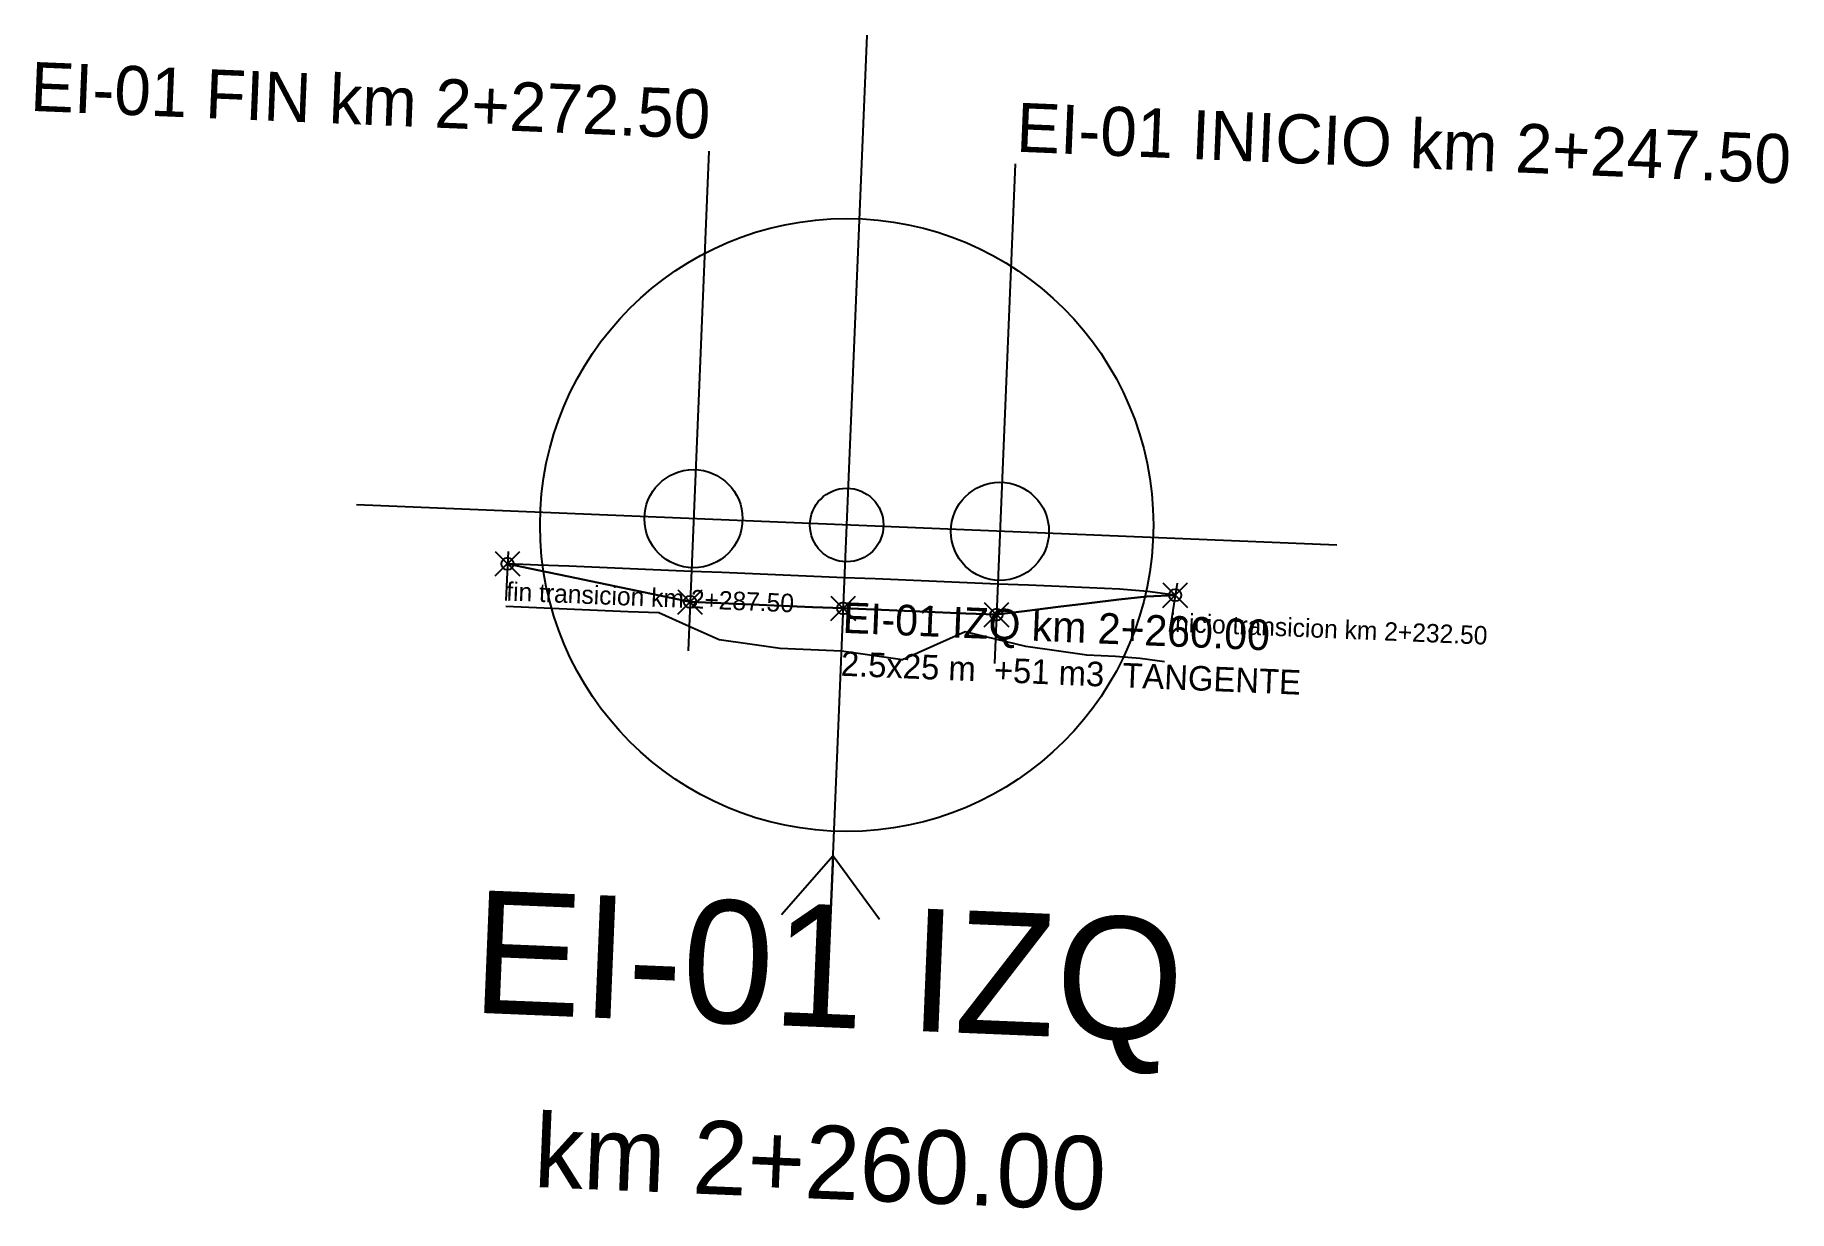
# Model space of a CAD drawing. Extents: x 598419 to 612853, y 9471396 to 9478612.
# Drawn here: x 611750.9 to 611893.9, y 9472708.6 to 9472804.6 of the extents above; entities that cross this region are included whole.
import ezdxf
from ezdxf.enums import TextEntityAlignment as Align

# ---------------------------------------------------------------- set-up
doc = ezdxf.new("R2010")
doc.units = 0
doc.header["$PDMODE"] = 35
doc.header["$PDSIZE"] = 1
for name, color, linetype in [('ENSANCHE_IZQ', 1, 'CONTINUOUS'), ('ENSANCHE_IZQ_BORDE_3D', 1, 'CONTINUOUS'), ('ENSANCHE_IZQ_MARCA', 1, 'CONTINUOUS'), ('ENSANCHE_IZQ_PUNTOS', 1, 'CONTINUOUS'), ('ENSANCHE_IZQ_TALUD', 1, 'CONTINUOUS'), ('ENSANCHE_IZQ_TEXTO', 1, 'CONTINUOUS')]:
    doc.layers.add(name, color=color, linetype=linetype)

msp = doc.modelspace()

# ---------------------------------------------------------------- texts
at = {"layer": 'ENSANCHE_IZQ_MARCA'}
msp.add_text('EI-01 FIN km 2+272.50', height=4, rotation=-2.3733, dxfattribs=at).set_placement((611805.8617, 9472796.0882), align=Align.RIGHT)
msp.add_text('EI-01 INICIO km 2+247.50', height=4, rotation=-2.3733, dxfattribs=at).set_placement((611830.8403, 9472795.053))
for s, height, p in [('EI-01 IZQ', 10, (611815.3695, 9472723.6323)), ('km 2+260.00', 6, (611814.7897, 9472709.6444))]:
    msp.add_text(s, height=height, rotation=-2.3733, dxfattribs=at).set_placement(p, align=Align.CENTER)
at = {"layer": 'ENSANCHE_IZQ_TEXTO'}
for s, height, p in [('fin transicion km 2+287.50', 1.5, (611789.2886, 9472758.4422)), ('EI-01 IZQ km 2+260.00', 2.5, (611816.7029, 9472755.8047)), ('inicio transicion km 2+232.50', 1.5, (611843.37, 9472755.9105)), ('2.5x25 m  +51 m3  TANGENTE', 2, (611816.5579, 9472752.3077))]:
    msp.add_text(s, height=height, rotation=-2.3733, dxfattribs=at).set_placement(p)

# ---------------------------------------------------------------- linework, layer by layer
at = {"layer": 'ENSANCHE_IZQ'}
msp.add_lwpolyline([(611843.8411, 9472758.8733), (611841.5767, 9472759.1766), (611839.2996, 9472759.3635), (611836.8721, 9472759.4727), (611834.3742, 9472759.5762), (611831.8763, 9472759.6797), (611829.3785, 9472759.7832), (611826.8806, 9472759.8868), (611824.3828, 9472759.9903), (611821.8849, 9472760.0938), (611819.3871, 9472760.1973), (611816.8892, 9472760.3009), (611814.3914, 9472760.4044), (611811.8935, 9472760.5079), (611809.3956, 9472760.6114), (611806.8978, 9472760.715), (611804.3999, 9472760.8185), (611801.9021, 9472760.922), (611799.4042, 9472761.0255), (611796.9064, 9472761.1291), (611794.4085, 9472761.2326), (611791.9107, 9472761.3361), (611789.4128, 9472761.4396), (611789.4128, 9472761.4396), (611791.8934, 9472760.9198), (611794.374, 9472760.4), (611796.8546, 9472759.8801), (611799.3352, 9472759.3603), (611801.8158, 9472758.8405), (611804.2964, 9472758.3206), (611806.7943, 9472758.2171), (611809.2921, 9472758.1136), (611811.79, 9472758.0101), (611814.2878, 9472757.9065), (611816.7857, 9472757.803), (611819.2835, 9472757.6995), (611821.7814, 9472757.596), (611824.2793, 9472757.4924), (611826.7771, 9472757.3889), (611829.275, 9472757.2854), (611831.7901, 9472757.5982), (611834.3052, 9472757.911), (611836.8203, 9472758.2237), (611839.2516, 9472758.5315), (611841.5319, 9472758.7623), (611843.8411, 9472758.8733)], close=True, dxfattribs=at)
at = {"layer": 'ENSANCHE_IZQ_BORDE_3D'}
msp.add_polyline3d([(611843.8411, 9472758.8733, 1328.5627), (611841.5319, 9472758.7623, 1328.4745), (611839.2516, 9472758.5315, 1328.3942), (611836.8203, 9472758.2237, 1328.322), (611834.3052, 9472757.911, 1328.2576), (611831.7901, 9472757.5982, 1328.1986), (611829.275, 9472757.2854, 1328.1398), (611826.7771, 9472757.3889, 1328.0893), (611824.2793, 9472757.4924, 1328.0388), (611821.7814, 9472757.596, 1327.9883), (611819.2835, 9472757.6995, 1327.9378), (611816.7857, 9472757.803, 1327.8873), (611814.2878, 9472757.9065, 1327.8368), (611811.79, 9472758.0101, 1327.7864), (611809.2921, 9472758.1136, 1327.7359), (611806.7943, 9472758.2171, 1327.6854), (611804.2964, 9472758.3206, 1327.6345), (611801.8158, 9472758.8405, 1327.5887), (611799.3352, 9472759.3603, 1327.5391), (611796.8546, 9472759.8801, 1327.4856), (611794.374, 9472760.4, 1327.4283), (611791.8934, 9472760.9198, 1327.3672), (611789.4128, 9472761.4396, 1327.3023)], dxfattribs=at)
at = {"layer": 'ENSANCHE_IZQ_MARCA'}
for p, q in [((611815.4109, 9472724.6315), (611818.7237, 9472804.5629)), ((611805.8203, 9472795.0891), (611804.1308, 9472754.3241)), ((611830.7989, 9472794.0538), (611829.1093, 9472753.2888)), ((611857.033, 9472762.9408), (611777.1016, 9472766.2536)), ((611789.4542, 9472762.4388), (611789.2886, 9472758.4422)), ((611843.9982, 9472759.8609), (611843.37, 9472755.9105)), ((611815.9492, 9472737.6203), (611811.7456, 9472732.7903)), ((611815.9492, 9472737.6203), (611815.4523, 9472725.6306)), ((611815.9492, 9472737.6203), (611819.7387, 9472732.459))]:
    msp.add_line(p, q, dxfattribs=at)
for centre, radius in [((611817.0673, 9472764.5972), 25), ((611804.578, 9472765.1148), 4), ((611829.5566, 9472764.0796), 4), ((611817.0673, 9472764.5972), 3)]:
    msp.add_circle(centre, radius, dxfattribs=at)
at = {"layer": 'ENSANCHE_IZQ_PUNTOS'}
for p in [(611789.4128, 9472761.4396, 1327.3023), (611843.8411, 9472758.8733, 1328.5627), (611804.2964, 9472758.3206, 1327.6345), (611816.7857, 9472757.803, 1327.8873), (611829.275, 9472757.2854, 1328.1398)]:
    msp.add_point(p, dxfattribs=at)
at = {"layer": 'ENSANCHE_IZQ_TALUD'}
msp.add_lwpolyline([(611842.9775, 9472753.4416), (611840.9856, 9472753.7084), (611838.9827, 9472753.8748), (611836.6443, 9472753.9774), (611834.1568, 9472754.3307), (611831.6693, 9472754.684), (611829.1921, 9472755.2871), (611826.715, 9472755.8902), (611824.1654, 9472754.7448), (611821.6158, 9472753.5994), (611819.1283, 9472753.9527), (611816.6408, 9472754.306), (611814.1429, 9472754.4095), (611811.645, 9472754.5131), (611809.1575, 9472754.8664), (611806.67, 9472755.2197), (611804.2136, 9472756.3224), (611801.7571, 9472757.425), (611799.2593, 9472757.5285), (611796.7614, 9472757.6321), (611794.2636, 9472757.7356), (611791.7657, 9472757.8391), (611789.2679, 9472757.9426)], dxfattribs=at)

msp.set_redraw_order([(e.dxf.handle, doc.entitydb.next_handle()) for e in msp.query("TEXT MTEXT ATTDEF DIMENSION ARC_DIMENSION")])  # texts and dimensions are drawn at this point

doc.saveas('drawing.dxf')
